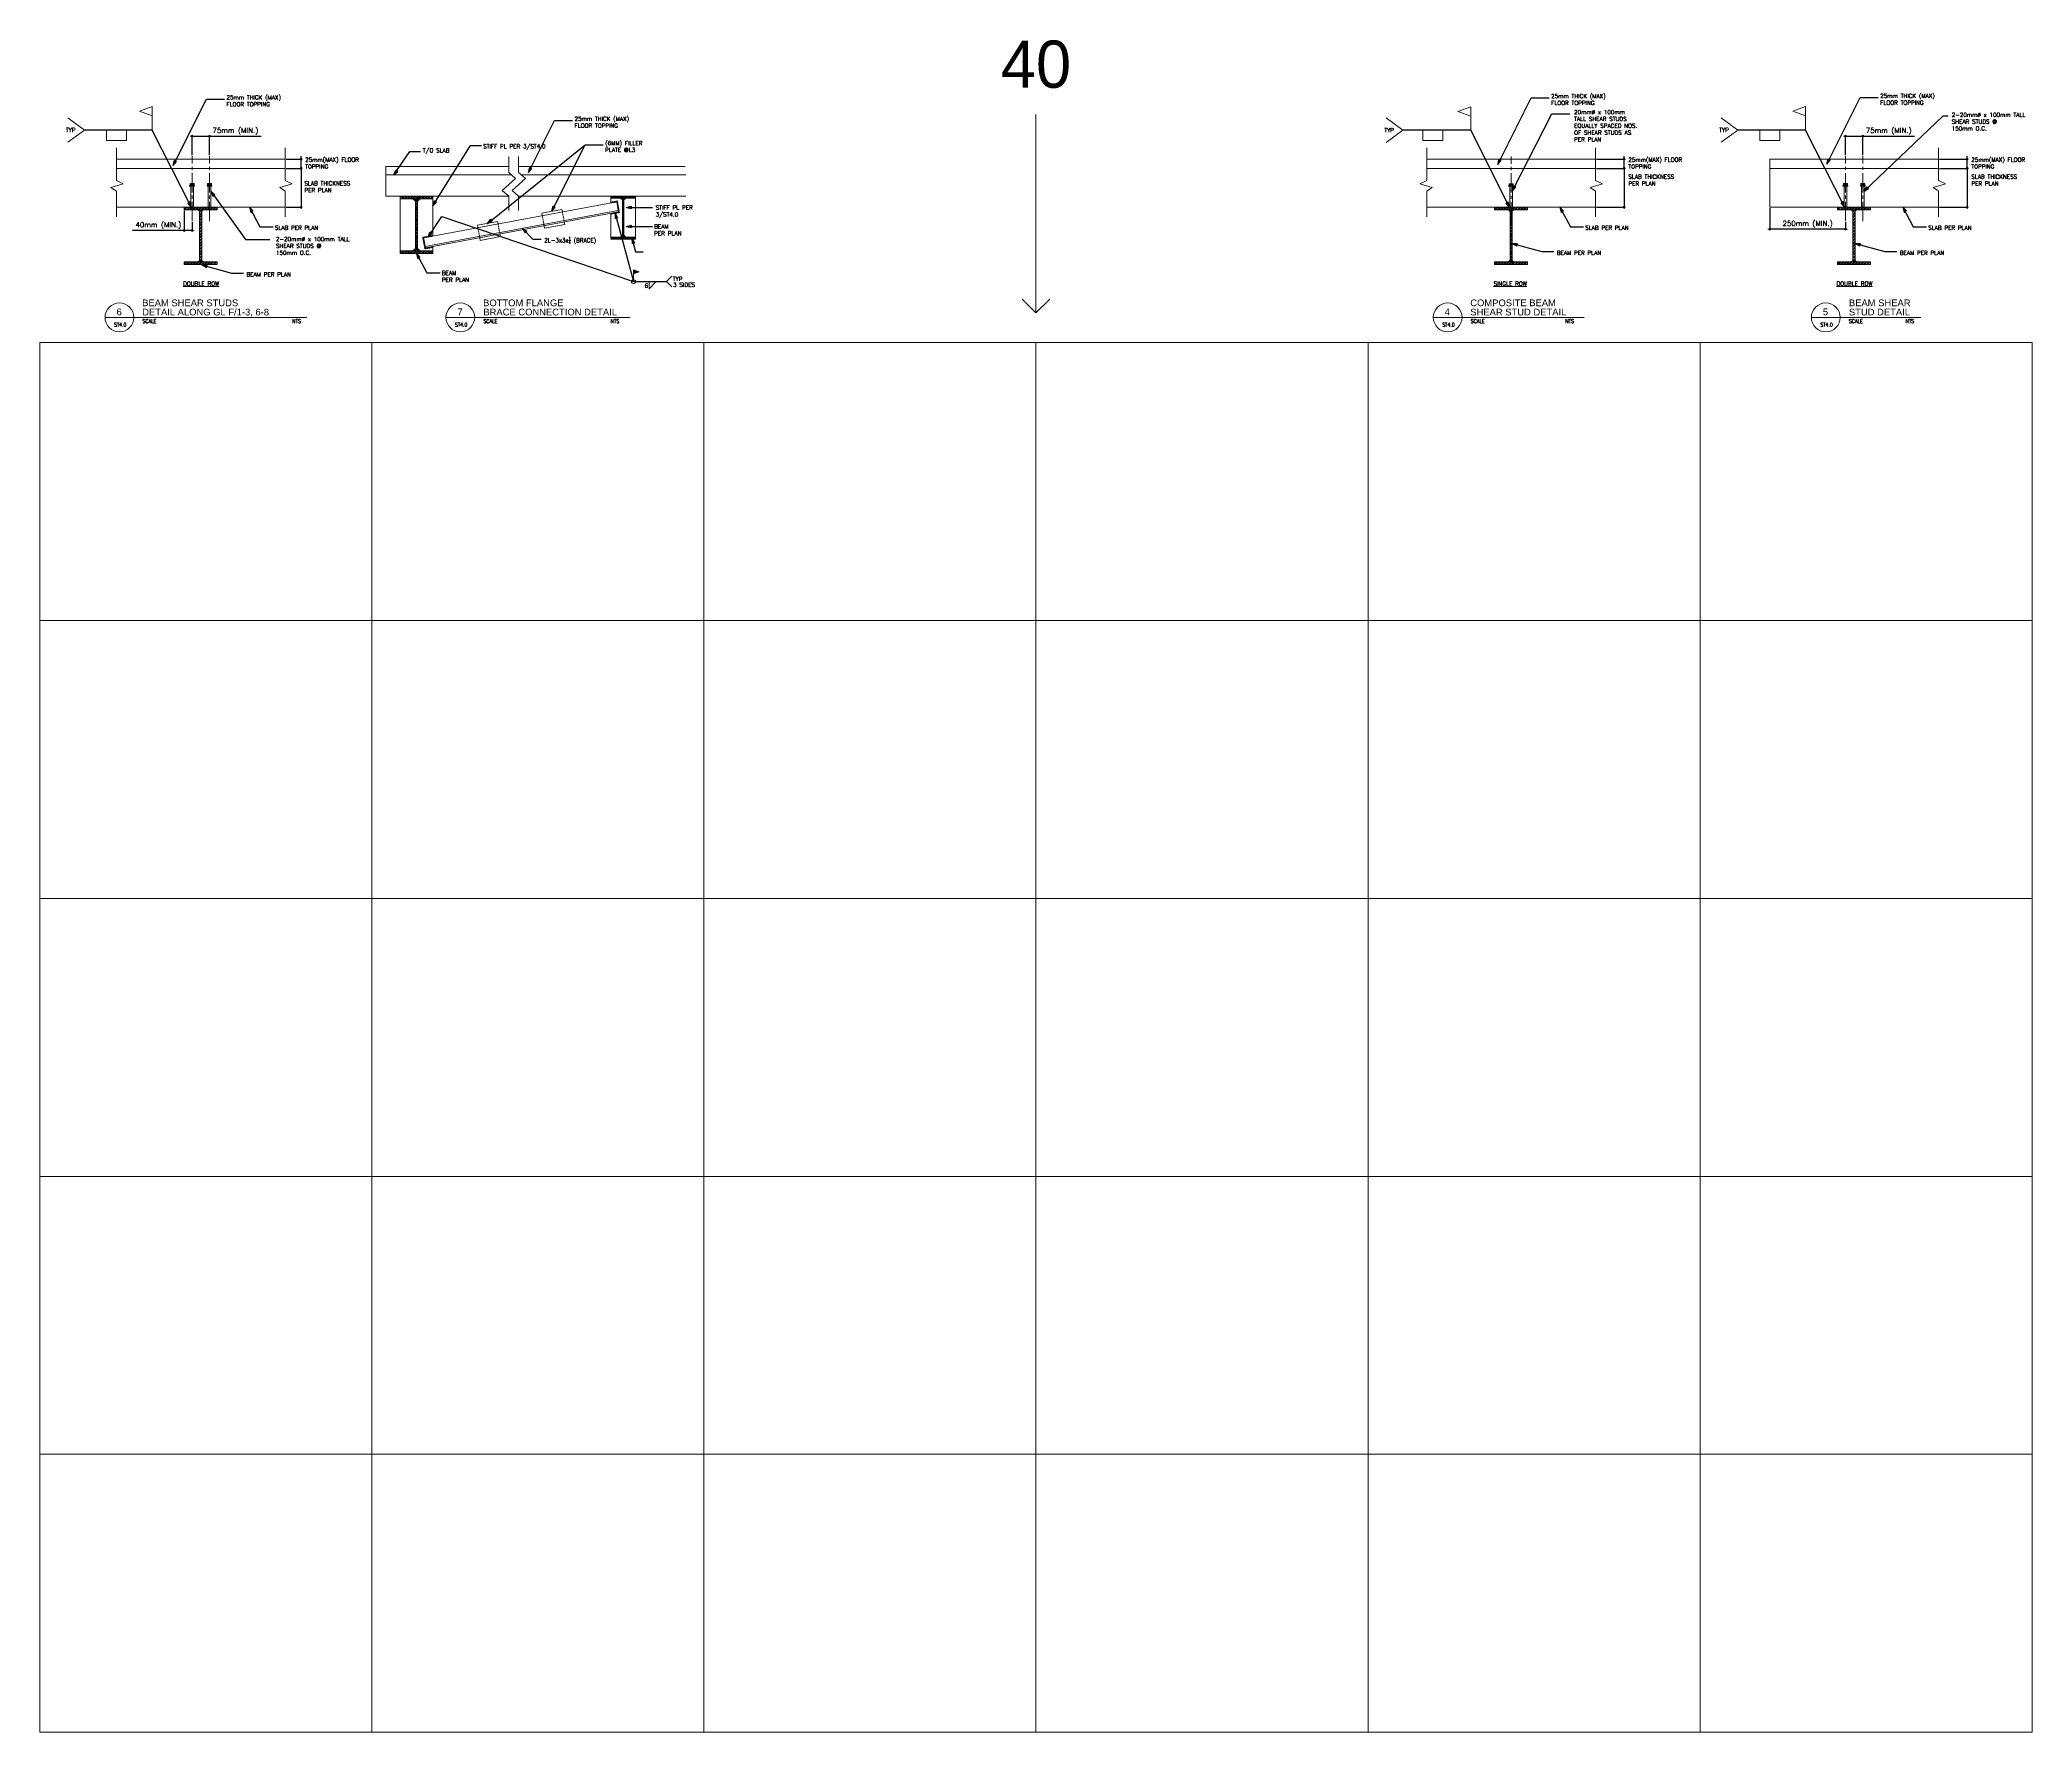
# Model space of a CAD drawing. Header units: millimetres. Extents: x -14320 to 437400, y -59080 to 73710.
# Drawn here: x 136080 to 174960, y 0 to 33030 of the extents above; entities that cross this region are included whole.
import ezdxf
from ezdxf.enums import TextEntityAlignment as Align

# ---------------------------------------------------------------- set-up
doc = ezdxf.new("R2010")
doc.units = ezdxf.units.MM
doc.header["$LTSCALE"] = 10
doc.header["$MEASUREMENT"] = 0
doc.linetypes.add('CENTER2', pattern=[1.125, 0.75, -0.125, 0.125, -0.125])
doc.linetypes.add('DASHED', pattern=[0.75, 0.5, -0.25])
for name, color, linetype, lineweight in [('.1 - NUMBER 8', 8, 'Continuous', 9), ('.2 - RED', 1, 'Continuous', 20), ('HATCH', 8, 'Continuous', 5), ('PLANTERS', 63, 'Continuous', 9), ('S-Anno-Text', 52, 'Continuous', 15), ('S-ANNO-WELD', 1, 'Continuous', 9), ('S-BEAM-IDEN', 2, 'Continuous', 9), ('S-DETL-LN03', 3, 'Continuous', 9), ('S-DETL-LN8', 8, 'Continuous', 9), ('S-DETL-PATT', 9, 'Continuous', 9)]:
    doc.layers.add(name, color=color, linetype=linetype, lineweight=lineweight)
doc.layers.add('S-DETL-GRID', color=62, linetype='Continuous', lineweight=9, plot=False)
doc.styles.add('1', font='simplex.shx', dxfattribs={"width": 0.85, "height": 40})
doc.styles.add('2', font='simplex.shx', dxfattribs={"width": 0.95, "height": 40})
doc.styles.add('80', font='simplex.shx', dxfattribs={"height": 40})
doc.styles.add('ROMANS12', font='ROMANS.shx', dxfattribs={"height": 1.125})
doc.styles.add('ROMANSX', font='ROMANS.shx', dxfattribs={"height": 0.09375})
doc.styles.add('SHEETNAME', font='simplex.shx', dxfattribs={"width": 0.75, "height": 200})
doc.styles.add('TITLE1', font='HELV.shx', dxfattribs={"height": 500})
doc.dimstyles.new('didm40', dxfattribs={"dimtxt": 80, "dimasz": 0.5, "dimexe": 20, "dimexo": 20, "dimgap": 20, "dimtad": 1, "dimdec": 0, "dimrnd": 1, "dimdsep": 46, "dimtxsty": '80', "dimblk1": 'ESCADIM_ARW', "dimblk2": 'ESCADIM_ARW', "dimsah": 1, "dimcen": 50, "dimclrd": 1, "dimclre": 1, "dimclrt": 52, "dimadec": 0, "dimazin": 0, "dimtfac": 1, "dimtdec": 0, "dimtofl": 0, "dimtmove": 0, "dimatfit": 3, "dimldrblk": 'ESCADIM_ARW', "dimfxl": 1, "dimtolj": 1, "dimtzin": 0, "dimarcsym": 0})
doc.dimstyles.new('ESCA_ARW$7', dxfattribs={"dimtxt": 200, "dimasz": 1, "dimexe": 100, "dimexo": 100, "dimgap": 100, "dimtad": 1, "dimdec": 0, "dimrnd": 1, "dimdsep": 46, "dimtxsty": '1', "dimblk1": 'dim_arw', "dimblk2": 'dim_arw', "dimsah": 1, "dimcen": 50, "dimclrd": 1, "dimclre": 256, "dimclrt": 52, "dimadec": 0, "dimazin": 0, "dimtfac": 1, "dimtofl": 0, "dimtmove": 0, "dimatfit": 3, "dimldrblk": 'dim_arw', "dimfxl": 1, "dimtolj": 1, "dimtzin": 0, "dimarcsym": 0})

# ---------------------------------------------------------------- blocks, each defined once
blk = doc.blocks.new('dim_arw')
h = blk.add_hatch(color=256)
h.paths.add_polyline_path([(-126, 29), (0, 0), (-126, -29, -0.115681), (-133, 0, -0.115681)])
h.paths.add_polyline_path([(-249, 58), (-126, 29, 0.115681), (-133, 0, 0.115681), (-126, -29), (-249, -58)])
for p, q in [((0, 0), (-249, 58)), ((-249, 58), (-249, -58)), ((0, 0), (-249, -58))]:
    blk.add_line(p, q)
blk = doc.blocks.new('ESCADIM_ARW')
at = {"color": 9}
blk.add_line((75, 0), (-75, 0), dxfattribs=at)
blk.add_circle((0, 0), 37.5, dxfattribs=at)
blk = doc.blocks.new('*D14')
at = {"layer": 'Defpoints', "color": 0, "transparency": 16777216}
for p in [(171655, 31150), (171317, 30757), (171655, 30757)]:
    blk.add_point(p, dxfattribs=at)
at = {"layer": 'S-BEAM-IDEN', "color": 1, "lineweight": -2, "transparency": 16777216}
for p, q in [((171317, 30777), (171317, 31170)), ((171318, 31150), (171655, 31150)), ((171655, 30777), (171655, 31170)), ((171655, 31150), (172667, 31150))]:
    blk.add_line(p, q, dxfattribs=at)
at = {"layer": 'S-BEAM-IDEN', "color": 1, "lineweight": -2, "transparency": 16777216, "xscale": 0.5, "yscale": 0.5, "zscale": 0.5, "rotation": 180}
blk.add_blockref('ESCADIM_ARW', (171317, 31150), dxfattribs=at)
at = {"layer": 'S-BEAM-IDEN', "color": 1, "lineweight": -2, "transparency": 16777216, "xscale": 0.5, "yscale": 0.5, "zscale": 0.5}
blk.add_blockref('ESCADIM_ARW', (171655, 31150), dxfattribs=at)
at = {"layer": 'S-BEAM-IDEN', "color": 52, "transparency": 16777216, "insert": (172161, 31246), "char_height": 100, "attachment_point": 5, "style": '80'}
blk.add_mtext('\\A1;75mm (MIN.)', dxfattribs=at)
blk = doc.blocks.new('*D15')
at = {"layer": 'Defpoints', "color": 0, "transparency": 16777216}
for p in [(169839, 29767), (169839, 29335), (171317, 29491)]:
    blk.add_point(p, dxfattribs=at)
at = {"layer": 'S-BEAM-IDEN', "color": 1, "lineweight": -2, "transparency": 16777216}
for p, q in [((169839, 29747), (169839, 29315)), ((171317, 29335), (169839, 29335)), ((171317, 29471), (171317, 29315))]:
    blk.add_line(p, q, dxfattribs=at)
at = {"layer": 'S-BEAM-IDEN', "color": 1, "lineweight": -2, "transparency": 16777216, "xscale": 0.5, "yscale": 0.5, "zscale": 0.5, "rotation": 180}
blk.add_blockref('ESCADIM_ARW', (169839, 29335), dxfattribs=at)
at = {"layer": 'S-BEAM-IDEN', "color": 1, "lineweight": -2, "transparency": 16777216, "xscale": 0.5, "yscale": 0.5, "zscale": 0.5}
blk.add_blockref('ESCADIM_ARW', (171317, 29335), dxfattribs=at)
at = {"layer": 'S-BEAM-IDEN', "color": 52, "transparency": 16777216, "insert": (170578, 29431), "char_height": 100, "attachment_point": 5, "style": '80'}
blk.add_mtext('\\A1;250mm (MIN.)', dxfattribs=at)
blk = doc.blocks.new('*D39')
at = {"layer": 'Defpoints', "color": 0, "transparency": 16777216}
for p in [(166440, 30522), (166440, 29767), (166998, 29767)]:
    blk.add_point(p, dxfattribs=at)
at = {"layer": 'S-BEAM-IDEN', "color": 1, "lineweight": -2, "transparency": 16777216}
for p, q in [((166460, 30522), (167018, 30522)), ((166998, 30522), (166998, 29767)), ((166460, 29767), (167018, 29767))]:
    blk.add_line(p, q, dxfattribs=at)
at = {"layer": 'S-BEAM-IDEN', "color": 1, "lineweight": -2, "transparency": 16777216, "xscale": 0.5, "yscale": 0.5, "zscale": 0.5}
for p, rotation in [((166998, 30522), 90), ((166998, 29767), 270)]:
    blk.add_blockref('ESCADIM_ARW', p, dxfattribs=dict(at, rotation=rotation))
at = {"layer": 'S-BEAM-IDEN', "color": 52, "transparency": 16777216, "insert": (166928, 30144), "char_height": 100, "attachment_point": 5, "rotation": 90, "style": '80'}
blk.add_mtext('\\A1;  ', dxfattribs=at)
blk = doc.blocks.new('*D40')
at = {"layer": 'Defpoints', "color": 0, "transparency": 16777216}
for p in [(166440, 30699), (166460, 30522), (166998, 30699)]:
    blk.add_point(p, dxfattribs=at)
at = {"layer": 'S-BEAM-IDEN', "color": 1, "lineweight": -2, "transparency": 16777216}
for p, q in [((166998, 30699), (166998, 30762)), ((166460, 30699), (167018, 30699)), ((166480, 30522), (167018, 30522)), ((166998, 30523), (166998, 30698))]:
    blk.add_line(p, q, dxfattribs=at)
at = {"layer": 'S-BEAM-IDEN', "color": 1, "lineweight": -2, "transparency": 16777216, "xscale": 0.5, "yscale": 0.5, "zscale": 0.5}
for p, rotation in [((166998, 30699), 90), ((166998, 30522), 270)]:
    blk.add_blockref('ESCADIM_ARW', p, dxfattribs=dict(at, rotation=rotation))
blk = doc.blocks.new('*D41')
at = {"layer": 'Defpoints', "color": 0, "transparency": 16777216}
for p in [(173134, 30522), (173134, 29767), (173692, 29767)]:
    blk.add_point(p, dxfattribs=at)
at = {"layer": 'S-BEAM-IDEN', "color": 1, "lineweight": -2, "transparency": 16777216}
for p, q in [((173154, 30522), (173712, 30522)), ((173692, 30522), (173692, 29767)), ((173154, 29767), (173712, 29767))]:
    blk.add_line(p, q, dxfattribs=at)
at = {"layer": 'S-BEAM-IDEN', "color": 1, "lineweight": -2, "transparency": 16777216, "xscale": 0.5, "yscale": 0.5, "zscale": 0.5}
for p, rotation in [((173692, 30522), 90), ((173692, 29767), 270)]:
    blk.add_blockref('ESCADIM_ARW', p, dxfattribs=dict(at, rotation=rotation))
at = {"layer": 'S-BEAM-IDEN', "color": 52, "transparency": 16777216, "insert": (173622, 30144), "char_height": 100, "attachment_point": 5, "rotation": 90, "style": '80'}
blk.add_mtext('\\A1;  ', dxfattribs=at)
blk = doc.blocks.new('*D42')
at = {"layer": 'Defpoints', "color": 0, "transparency": 16777216}
for p in [(173134, 30699), (173154, 30522), (173692, 30699)]:
    blk.add_point(p, dxfattribs=at)
at = {"layer": 'S-BEAM-IDEN', "color": 1, "lineweight": -2, "transparency": 16777216}
for p, q in [((173692, 30699), (173692, 30762)), ((173154, 30699), (173712, 30699)), ((173174, 30522), (173712, 30522)), ((173692, 30523), (173692, 30698))]:
    blk.add_line(p, q, dxfattribs=at)
at = {"layer": 'S-BEAM-IDEN', "color": 1, "lineweight": -2, "transparency": 16777216, "xscale": 0.5, "yscale": 0.5, "zscale": 0.5}
for p, rotation in [((173692, 30699), 90), ((173692, 30522), 270)]:
    blk.add_blockref('ESCADIM_ARW', p, dxfattribs=dict(at, rotation=rotation))
blk = doc.blocks.new('WELD AROUND_DYN')
at = {"layer": 'S-ANNO-WELD'}
blk.add_circle((0, 0), 0.0469, dxfattribs=at)
blk = doc.blocks.new('*U8')
at = {"layer": 'S-ANNO-WELD'}
blk.add_line((0, 0), (0, 0.225), dxfattribs=at)
blk.add_lwpolyline([(0, 0.182), (0, 0.268), (-0.13, 0.225), (0, 0.182)], dxfattribs=at)
blk.add_solid([(0, 0.182), (-0.13, 0.225), (0, 0.268)], dxfattribs=at)
blk = doc.blocks.new('*U11')
at = {"layer": 'S-ANNO-WELD'}
blk.add_lwpolyline([(0, 0), (0, -0.162), (0.162, 0)], dxfattribs=at)
blk = doc.blocks.new('*D56')
at = {"layer": 'Defpoints', "color": 0, "transparency": 16777216}
for p in [(139390, 31150), (139052, 30757), (139390, 30757)]:
    blk.add_point(p, dxfattribs=at)
at = {"layer": 'S-BEAM-IDEN', "color": 1, "lineweight": -2, "transparency": 16777216}
for p, q in [((139052, 30777), (139052, 31170)), ((139053, 31150), (139390, 31150)), ((139390, 30777), (139390, 31170)), ((139390, 31150), (140402, 31150))]:
    blk.add_line(p, q, dxfattribs=at)
at = {"layer": 'S-BEAM-IDEN', "color": 1, "lineweight": -2, "transparency": 16777216, "xscale": 0.5, "yscale": 0.5, "zscale": 0.5, "rotation": 180}
blk.add_blockref('ESCADIM_ARW', (139052, 31150), dxfattribs=at)
at = {"layer": 'S-BEAM-IDEN', "color": 1, "lineweight": -2, "transparency": 16777216, "xscale": 0.5, "yscale": 0.5, "zscale": 0.5}
blk.add_blockref('ESCADIM_ARW', (139390, 31150), dxfattribs=at)
at = {"layer": 'S-BEAM-IDEN', "color": 52, "transparency": 16777216, "insert": (139896, 31246), "char_height": 100, "attachment_point": 5, "style": '80'}
blk.add_mtext('\\A1;75mm (MIN.)', dxfattribs=at)
blk = doc.blocks.new('*D57')
at = {"layer": 'Defpoints', "color": 0, "transparency": 16777216}
for p in [(138899, 29715), (138899, 29309), (139052, 29491)]:
    blk.add_point(p, dxfattribs=at)
at = {"layer": 'S-BEAM-IDEN', "color": 1, "lineweight": -2, "transparency": 16777216}
for p, q in [((138899, 29695), (138899, 29289)), ((138899, 29309), (137887, 29309)), ((139052, 29309), (138899, 29309)), ((139052, 29471), (139052, 29289))]:
    blk.add_line(p, q, dxfattribs=at)
at = {"layer": 'S-BEAM-IDEN', "color": 1, "lineweight": -2, "transparency": 16777216, "xscale": 0.5, "yscale": 0.5, "zscale": 0.5, "rotation": 180}
blk.add_blockref('ESCADIM_ARW', (138899, 29309), dxfattribs=at)
at = {"layer": 'S-BEAM-IDEN', "color": 1, "lineweight": -2, "transparency": 16777216, "xscale": 0.5, "yscale": 0.5, "zscale": 0.5}
blk.add_blockref('ESCADIM_ARW', (139052, 29309), dxfattribs=at)
at = {"layer": 'S-BEAM-IDEN', "color": 52, "transparency": 16777216, "insert": (138393, 29405), "char_height": 100, "attachment_point": 5, "style": '80'}
blk.add_mtext('\\A1;40mm (MIN.)', dxfattribs=at)
blk = doc.blocks.new('*D58')
at = {"layer": 'Defpoints', "color": 0, "transparency": 16777216}
for p in [(140869, 30522), (140869, 29767), (141177, 29767)]:
    blk.add_point(p, dxfattribs=at)
at = {"layer": 'S-BEAM-IDEN', "color": 1, "lineweight": -2, "transparency": 16777216}
for p, q in [((140889, 30522), (141197, 30522)), ((141177, 30522), (141177, 29767)), ((140889, 29767), (141197, 29767))]:
    blk.add_line(p, q, dxfattribs=at)
at = {"layer": 'S-BEAM-IDEN', "color": 1, "lineweight": -2, "transparency": 16777216, "xscale": 0.5, "yscale": 0.5, "zscale": 0.5}
for p, rotation in [((141177, 30522), 90), ((141177, 29767), 270)]:
    blk.add_blockref('ESCADIM_ARW', p, dxfattribs=dict(at, rotation=rotation))
at = {"layer": 'S-BEAM-IDEN', "color": 52, "transparency": 16777216, "insert": (141107, 30144), "char_height": 100, "attachment_point": 5, "rotation": 90, "style": '80'}
blk.add_mtext('\\A1;  ', dxfattribs=at)
blk = doc.blocks.new('*D55')
at = {"layer": 'Defpoints', "color": 0, "transparency": 16777216}
for p in [(140869, 30699), (140889, 30522), (141177, 30699)]:
    blk.add_point(p, dxfattribs=at)
at = {"layer": 'S-BEAM-IDEN', "color": 1, "lineweight": -2, "transparency": 16777216}
for p, q in [((141177, 30699), (141177, 30762)), ((140889, 30699), (141197, 30699)), ((140909, 30522), (141197, 30522)), ((141177, 30523), (141177, 30698))]:
    blk.add_line(p, q, dxfattribs=at)
at = {"layer": 'S-BEAM-IDEN', "color": 1, "lineweight": -2, "transparency": 16777216, "xscale": 0.5, "yscale": 0.5, "zscale": 0.5}
for p, rotation in [((141177, 30699), 90), ((141177, 30522), 270)]:
    blk.add_blockref('ESCADIM_ARW', p, dxfattribs=dict(at, rotation=rotation))

msp = doc.modelspace()

# ---------------------------------------------------------------- hatches: boundary and pattern name
at = {"layer": 'HATCH'}
h = msp.add_hatch(dxfattribs=at)
h.set_pattern_fill('ANSI37', color=256, scale=50, angle=15, style=0)
h.set_pattern_definition([(60, (-29170.9, 12306.3357), (-5.41265877, 3.125), []), (150, (-29170.9, 12306.3357), (-3.125, -5.41265877), [])])
h.paths.add_polyline_path([(147392, 29659.5), (147349.8, 29885.6), (147223.5, 29862), (147223.5, 29846.8), (147337.8, 29868.1), (147374.5, 29671.5), (147223.5, 29643.3), (147223.5, 29628.1)])
h.paths.add_polyline_path([(143593, 28950.5), (143750.1, 28979.8), (143750.1, 28995.1), (143605, 28968), (143568.3, 29164.6), (143750.1, 29198.6), (143750.1, 29213.8), (143550.8, 29176.6)])
at = {"layer": 'S-DETL-PATT'}
h = msp.add_hatch(dxfattribs=at)
h.set_pattern_fill('ANSI32', color=256, scale=106.666667, style=0)
h.set_pattern_definition([(45, (135355.532, 27643.457), (-28.28427, 28.28427), []), (45, (135374.39, 27643.457), (-28.28427, 28.28427), [])])
edge = h.paths.add_edge_path()
edge.add_line((143750.1, 28909.5), (143500.2, 28909.5))
edge.add_arc((143500.2, 28959.5), 50, 180, 270.00072, ccw=False)
edge.add_line((143450.2, 28959.5), (143450.2, 29419.5))
edge.add_line((143450.2, 29419.5), (143450.1, 29879.5))
edge.add_arc((143500.1, 29879.5), 50, 90.00013, 180.00084, ccw=False)
edge.add_line((143500.1, 29929.5), (143750.1, 29929.5))
edge.add_line((143750.1, 29929.5), (143750.1, 29979.5))
edge.add_line((143750.1, 29979.5), (143110.1, 29979.5))
edge.add_line((143110.1, 29979.5), (143110.1, 29929.5))
edge.add_line((143110.1, 29929.5), (143360.1, 29929.5))
edge.add_arc((143360.1, 29879.5), 50, 0.00084, 90.00072, ccw=False)
edge.add_line((143410.1, 29879.5), (143410.2, 29419.5))
edge.add_line((143410.2, 29419.5), (143410.2, 28959.5))
edge.add_arc((143360.2, 28959.5), 50, -89.99987, 0, ccw=False)
edge.add_line((143360.2, 28909.5), (143110.1, 28909.5))
edge.add_line((143110.1, 28909.5), (143110.1, 28859.5))
edge.add_line((143110.1, 28859.5), (143750.1, 28859.5))
edge.add_line((143750.1, 28859.5), (143750.1, 28909.5))
h = msp.add_hatch(dxfattribs=at)
h.set_pattern_fill('ANSI32', color=256, scale=80, style=0)
h.set_pattern_definition([(45, (141407.542, 28227.477), (-21.2132, 21.2132), []), (45, (141421.684, 28227.477), (-21.2132, 21.2132), [])])
edge = h.paths.add_edge_path()
edge.add_line((147703.5, 29177), (147516, 29177))
edge.add_arc((147516, 29214.5), 37.5, 180, 270.00072, ccw=False)
edge.add_line((147478.5, 29214.5), (147478.5, 29559.5))
edge.add_line((147478.5, 29559.5), (147478.5, 29904.5))
edge.add_arc((147516, 29904.5), 37.5, 90.00013, 180.00084, ccw=False)
edge.add_line((147516, 29942), (147703.5, 29942))
edge.add_line((147703.5, 29942), (147703.5, 29979.5))
edge.add_line((147703.5, 29979.5), (147223.5, 29979.5))
edge.add_line((147223.5, 29979.5), (147223.5, 29942))
edge.add_line((147223.5, 29942), (147411, 29942))
edge.add_arc((147411, 29904.5), 37.5, 0.00084, 90.00072, ccw=False)
edge.add_line((147448.5, 29904.5), (147448.5, 29559.5))
edge.add_line((147448.5, 29559.5), (147448.5, 29214.5))
edge.add_arc((147411, 29214.5), 37.5, -89.99987, 0, ccw=False)
edge.add_line((147411, 29177), (147223.5, 29177))
edge.add_line((147223.5, 29177), (147223.5, 29139.5))
edge.add_line((147223.5, 29139.5), (147703.5, 29139.5))
edge.add_line((147703.5, 29139.5), (147703.5, 29177))

# ---------------------------------------------------------------- linework, layer by layer
at = {"layer": '.1 - NUMBER 8', "linetype": 'CENTER2', "ltscale": 50}
for p, q in [((139052.1, 29490.7), (139052.1, 30757.2)), ((139390.2, 29490.7), (139390.2, 30757.2)), ((164791, 29488), (164791, 30754.5)), ((171317.1, 29490.7), (171317.1, 30757.2)), ((171655.2, 29490.7), (171655.2, 30757.2))]:
    msp.add_line(p, q, dxfattribs=at)
at = {"layer": '.2 - RED'}
for points in [[(147223.5, 29643.3), (147223.5, 29177), (147411, 29177), (147448.5, 29214.5), (147448.5, 29905.4), (147410.9, 29942), (147223.5, 29942), (147223.5, 29846.8)], [(143750.1, 28995.1), (143750.1, 28909.5), (143500.1, 28909.5), (143450.1, 28959.5), (143450.2, 29880.7), (143500.3, 29929.5), (143750.1, 29929.5), (143750.1, 29198.6)]]:
    msp.add_lwpolyline(points, dxfattribs=at)
for points in [[(147478.5, 29905.4), (147516.1, 29942), (147703.5, 29942), (147703.5, 29177), (147516, 29177), (147478.5, 29214.5)], [(143410.1, 29880.7), (143360, 29929.5), (143110.1, 29929.5), (143110.1, 28909.5), (143360.2, 28909.5), (143410.2, 28959.5)]]:
    msp.add_lwpolyline(points, close=True, dxfattribs=at)
at = {"layer": 'PLANTERS', "color": 2, "ltscale": 800}
for p, q in [((136951.2, 31270.1), (136624.2, 31509.6)), ((138274.2, 31726.6), (138022.7, 31636.6)), ((138274.2, 31546.6), (138022.7, 31636.6)), ((138274.2, 31270.1), (138274.2, 31726.6)), ((162680, 31266), (162353, 31505.5)), ((164003, 31722), (163751.5, 31632)), ((164003, 31542), (163751.5, 31632)), ((164003, 31265.5), (164003, 31722)), ((169216.2, 31270.1), (168889.2, 31509.6)), ((170539.2, 31726.6), (170287.7, 31636.6)), ((170539.2, 31546.6), (170287.7, 31636.6)), ((170539.2, 31270.1), (170539.2, 31726.6)), ((136951.2, 31270.1), (136624.2, 31030.6)), ((137378.2, 31270.1), (137378.2, 31068.1)), ((137768.2, 31068.1), (137768.2, 31270.1)), ((162680, 31266), (162353, 31026.5)), ((163071.5, 31266), (163071.5, 31064)), ((163461.5, 31064), (163461.5, 31266)), ((169216.2, 31270.1), (168889.2, 31030.6)), ((169643.2, 31270.1), (169643.2, 31068.1)), ((170033.2, 31068.1), (170033.2, 31270.1)), ((137378.2, 31068.1), (137768.2, 31068.1)), ((137573.7, 30922.5), (137573.7, 30287.5)), ((140868.7, 30922.5), (140868.7, 30287.5)), ((145231.5, 30754.5), (145231.5, 30441)), ((145423, 30754.5), (145423, 30441)), ((163071.5, 31064), (163461.5, 31064)), ((163145.5, 30922.5), (163145.5, 30287.5)), ((166440.5, 30922.5), (166440.5, 30287.5)), ((169643.2, 31068.1), (170033.2, 31068.1)), ((173133.7, 30922.5), (173133.7, 30287.5)), ((140868.7, 30698.6), (137573.7, 30698.6)), ((140868.7, 30522), (137573.7, 30522)), ((145231.5, 30558.1), (142833.5, 30558.1)), ((142833.5, 29979.5), (142833.5, 30392.5)), ((142833.5, 30392.5), (145285.5, 30392.5)), ((145231.5, 30441), (145364, 30322)), ((148672.5, 30558.1), (145423, 30558.1)), ((145423, 30441), (145555.5, 30322)), ((145477, 30392.5), (148686.5, 30392.5)), ((166440.5, 30698.6), (163145.5, 30698.6)), ((166440.5, 30522), (163145.5, 30522)), ((173133.7, 30698.6), (169838.7, 30698.6)), ((173133.7, 30522), (169838.7, 30522)), ((169838.7, 29766.5), (169838.7, 30522)), ((137708.7, 30217), (137467.7, 30146.5)), ((137467.7, 30146.5), (137573.7, 30076)), ((137573.7, 30287.5), (137708.7, 30217)), ((137573.7, 30076), (137573.7, 29576)), ((139099.6, 30184.7), (139003.6, 30184.7)), ((139003.6, 30174.7), (139003.6, 30184.7)), ((139099.6, 30174.7), (139003.6, 30174.7)), ((139012.1, 30174.7), (139012.1, 30224.7)), ((139092.1, 30224.7), (139012.1, 30224.7)), ((139027.1, 29769.2), (139027.1, 30174.7)), ((139033.1, 30174.7), (139033.1, 30224.7)), ((139071.1, 30174.7), (139071.1, 30224.7)), ((139077.1, 29769.2), (139077.1, 30174.7)), ((139092.1, 30174.7), (139092.1, 30224.7)), ((139099.6, 30174.7), (139099.6, 30184.7)), ((139342.7, 30184.7), (139438.7, 30184.7)), ((139342.7, 30174.7), (139342.7, 30184.7)), ((139342.7, 30174.7), (139438.7, 30174.7)), ((139350.2, 30174.7), (139350.2, 30224.7)), ((139350.2, 30224.7), (139430.2, 30224.7)), ((139365.2, 29769.2), (139365.2, 30174.7)), ((139371.2, 30174.7), (139371.2, 30224.7)), ((139409.2, 30174.7), (139409.2, 30224.7)), ((139415.2, 29769.2), (139415.2, 30174.7)), ((139430.2, 30174.7), (139430.2, 30224.7)), ((139438.7, 30174.7), (139438.7, 30184.7)), ((141003.7, 30217), (140762.7, 30146.5)), ((140762.7, 30146.5), (140868.7, 30076)), ((140868.7, 30287.5), (141003.7, 30217)), ((140868.7, 30076), (140868.7, 29576)), ((142833.5, 29979.5), (145231.5, 29979.5)), ((145364, 30322), (145103, 30090)), ((145103, 30090), (145231.5, 29979.5)), ((145231.5, 29979.5), (145231.5, 29701.5)), ((145555.5, 30322), (145294.5, 30090)), ((145294.5, 30090), (145423, 29979.5)), ((145423, 29979.5), (148686.5, 29979.5)), ((145423, 29979.5), (145423, 29701.5)), ((163145.5, 30287.5), (163010.5, 30217)), ((163010.5, 30217), (163251.5, 30146.5)), ((163251.5, 30146.5), (163145.5, 30076)), ((163145.5, 30076), (163145.5, 29576)), ((164838.5, 30182), (164742.5, 30182)), ((164742.5, 30172), (164742.5, 30182)), ((164838.5, 30172), (164742.5, 30172)), ((164751, 30172), (164751, 30222)), ((164831, 30222), (164751, 30222)), ((164766, 29766.5), (164766, 30172)), ((164772, 30172), (164772, 30222)), ((164810, 30172), (164810, 30222)), ((164816, 29766.5), (164816, 30172)), ((164831, 30172), (164831, 30222)), ((164838.5, 30172), (164838.5, 30182)), ((166575.5, 30217), (166334.5, 30146.5)), ((166334.5, 30146.5), (166440.5, 30076)), ((166440.5, 30287.5), (166575.5, 30217)), ((166440.5, 30076), (166440.5, 29576)), ((171364.6, 30184.7), (171268.6, 30184.7)), ((171268.6, 30174.7), (171268.6, 30184.7)), ((171364.6, 30174.7), (171268.6, 30174.7)), ((171277.1, 30174.7), (171277.1, 30224.7)), ((171357.1, 30224.7), (171277.1, 30224.7)), ((171292.1, 29769.2), (171292.1, 30174.7)), ((171298.1, 30174.7), (171298.1, 30224.7)), ((171336.1, 30174.7), (171336.1, 30224.7)), ((171342.1, 29769.2), (171342.1, 30174.7)), ((171357.1, 30174.7), (171357.1, 30224.7)), ((171364.6, 30174.7), (171364.6, 30184.7)), ((171607.7, 30184.7), (171703.7, 30184.7)), ((171607.7, 30174.7), (171607.7, 30184.7)), ((171607.7, 30174.7), (171703.7, 30174.7)), ((171615.2, 30174.7), (171615.2, 30224.7)), ((171615.2, 30224.7), (171695.2, 30224.7)), ((171630.2, 29769.2), (171630.2, 30174.7)), ((171636.2, 30174.7), (171636.2, 30224.7)), ((171674.2, 30174.7), (171674.2, 30224.7)), ((171680.2, 29769.2), (171680.2, 30174.7)), ((171695.2, 30174.7), (171695.2, 30224.7)), ((171703.7, 30174.7), (171703.7, 30184.7)), ((173268.7, 30217), (173027.7, 30146.5)), ((173027.7, 30146.5), (173133.7, 30076)), ((173133.7, 30287.5), (173268.7, 30217)), ((173133.7, 30076), (173133.7, 29576)), ((140868.7, 29766.5), (137573.7, 29766.5)), ((143568.3, 29164.6), (147337.8, 29868.1)), ((143599.5, 28997.5), (147369, 29701)), ((143605, 28968), (147374.5, 29671.5)), ((147374.5, 29671.5), (147337.8, 29868.1)), ((166440.5, 29766.5), (163145.5, 29766.5)), ((173133.7, 29766.5), (169838.7, 29766.5)), ((143605, 28968), (143568.3, 29164.6))]:
    msp.add_line(p, q, dxfattribs=at)
at = {"layer": 'S-Anno-Text', "color": 1}
for p, q in [((137351.6, 27612.8), (141288.4, 27612.8)), ((144005.3, 27612.8), (147594.7, 27612.8)), ((163272.6, 27612.8), (166217.1, 27612.8)), ((170651.1, 27612.8), (172788.9, 27612.8))]:
    msp.add_line(p, q, dxfattribs=at)
for centre in [(137632.9, 27612.8), (144286.6, 27612.8), (163553.9, 27612.8), (170932.3, 27612.8)]:
    msp.add_circle(centre, 281.2, dxfattribs=at)
at = {"layer": 'S-ANNO-WELD'}
msp.add_lwpolyline([(148414.4, 28414.6), (148310.6, 28310.8), (148414.4, 28207)], dxfattribs=at)
at = {"layer": 'S-BEAM-IDEN'}
for p, q in [((142833.5, 30392.5), (142833.5, 30558.1)), ((169838.7, 30522), (169838.7, 30698.6))]:
    msp.add_line(p, q, dxfattribs=at)
for points in [[(145884.7, 29596.9), (145875.5, 29646.1), (146268.7, 29719.5), (146277.9, 29670.3)], [(144628.2, 29362.4), (144619, 29411.6), (145012.2, 29485), (145021.4, 29435.8)], [(145058.1, 29239.2), (145067.3, 29190.1), (144674.1, 29116.7), (144664.9, 29165.8)], [(146314.6, 29473.7), (146323.8, 29424.6), (145930.6, 29351.2), (145921.4, 29400.3)]]:
    msp.add_lwpolyline(points, dxfattribs=at)
at = {"layer": 'S-DETL-GRID'}
for p, q in [((142560, 27120), (142560, 0)), ((149040, 27120), (149040, 0)), ((155520, 27120), (155520, 0)), ((162000, 27120), (162000, 0)), ((168480, 27120), (168480, 0)), ((174960, 21696), (136080, 21696)), ((174960, 16272), (136080, 16272)), ((174960, 10848), (136080, 10848)), ((174960, 5424), (136080, 5424))]:
    msp.add_line(p, q, dxfattribs=at)
for points in [[(155520, 31574.4), (155520, 27702.3), (155253.2, 27969)], [(155520, 31574.4), (155520, 27702.3), (155786.8, 27969)]]:
    msp.add_lwpolyline(points, dxfattribs=at)
at = {"layer": 'S-DETL-GRID', "color": 252}
msp.add_lwpolyline([(136080, 27120), (174960, 27120), (174960, 0), (136080, 0)], close=True, dxfattribs=at)
at = {"layer": 'S-DETL-LN03'}
for p, q in [((139538.8, 29765), (138898.8, 29765)), ((138898.8, 29765), (138898.8, 29715)), ((138898.8, 29715), (139148.8, 29715)), ((139198.8, 29665), (139198.8, 29205)), ((139238.8, 29205), (139238.8, 29665)), ((139288.8, 29715), (139538.8, 29715)), ((139538.8, 29715), (139538.8, 29765)), ((165110.6, 29765), (164470.6, 29765)), ((164470.6, 29765), (164470.6, 29715)), ((164470.6, 29715), (164720.6, 29715)), ((164770.6, 29665), (164770.6, 29205)), ((164810.6, 29205), (164810.6, 29665)), ((164860.6, 29715), (165110.6, 29715)), ((165110.6, 29715), (165110.6, 29765)), ((171803.8, 29765), (171163.8, 29765)), ((171163.8, 29765), (171163.8, 29715)), ((171163.8, 29715), (171413.8, 29715)), ((171463.8, 29665), (171463.8, 29205)), ((171503.8, 29205), (171503.8, 29665)), ((171553.8, 29715), (171803.8, 29715)), ((171803.8, 29715), (171803.8, 29765)), ((139198.8, 29205), (139198.8, 28745)), ((139238.8, 28745), (139238.8, 29205)), ((164770.6, 29205), (164770.6, 28745)), ((164810.6, 28745), (164810.6, 29205)), ((171463.8, 29205), (171463.8, 28745)), ((171503.8, 28745), (171503.8, 29205)), ((139148.8, 28695), (138898.8, 28695)), ((138898.8, 28695), (138898.8, 28645)), ((138898.8, 28645), (139538.8, 28645)), ((139538.8, 28695), (139288.8, 28695)), ((139538.8, 28645), (139538.8, 28695)), ((164720.6, 28695), (164470.6, 28695)), ((164470.6, 28695), (164470.6, 28645)), ((164470.6, 28645), (165110.6, 28645)), ((165110.6, 28695), (164860.6, 28695)), ((165110.6, 28645), (165110.6, 28695)), ((171413.8, 28695), (171163.8, 28695)), ((171163.8, 28695), (171163.8, 28645)), ((171163.8, 28645), (171803.8, 28645)), ((171803.8, 28695), (171553.8, 28695)), ((171803.8, 28645), (171803.8, 28695))]:
    msp.add_line(p, q, dxfattribs=at)
for points in [[(143750.1, 28909.5), (143500.2, 28909.5, -0.4142172), (143450.2, 28959.5), (143450.2, 29419.5), (143450.1, 29879.5, -0.4142172), (143500.1, 29929.5), (143750.1, 29929.5), (143750.1, 29979.5), (143110.1, 29979.5), (143110.1, 29929.5), (143360.1, 29929.5, -0.4142129), (143410.1, 29879.5), (143410.2, 29419.5), (143410.2, 28959.5, -0.4142129), (143360.2, 28909.5), (143110.1, 28909.5), (143110.1, 28859.5), (143750.1, 28859.5)], [(147703.5, 29177), (147516, 29177, -0.4142172), (147478.5, 29214.5), (147478.5, 29559.5), (147478.5, 29904.5, -0.4142172), (147516, 29942), (147703.5, 29942), (147703.5, 29979.5), (147223.5, 29979.5), (147223.5, 29942), (147411, 29942, -0.4142129), (147448.5, 29904.5), (147448.5, 29559.5), (147448.5, 29214.5, -0.4142129), (147411, 29177), (147223.5, 29177), (147223.5, 29139.5), (147703.5, 29139.5)]]:
    msp.add_lwpolyline(points, format="xyb", close=True, dxfattribs=at)
for centre, start, end in [((139148.8, 29665), 0.00084, 90.00072), ((139288.8, 29665), 90.00013, 180.00084), ((164720.6, 29665), 0.00084, 90.00072), ((164860.6, 29665), 90.00013, 180.00084), ((171413.8, 29665), 0.00084, 90.00072), ((171553.8, 29665), 90.00013, 180.00084), ((139148.8, 28745), 270.00013, 0), ((139288.8, 28745), 180, 270.00072), ((164720.6, 28745), 270.00013, 0), ((164860.6, 28745), 180, 270.00072), ((171413.8, 28745), 270.00013, 0), ((171553.8, 28745), 180, 270.00072)]:
    msp.add_arc(centre, 50, start, end, dxfattribs=at)
at = {"layer": 'S-DETL-LN8', "linetype": 'DASHED', "ltscale": 5}
for points in [[(145921.4, 29400.3), (145884.7, 29596.9)], [(146277.9, 29670.3), (146314.6, 29473.7)], [(144664.9, 29165.8), (144628.2, 29362.4)], [(145021.4, 29435.8), (145058.1, 29239.2)]]:
    msp.add_lwpolyline(points, dxfattribs=at)
at = {"layer": 'S-DETL-PATT'}
for p, q in [((138898.8, 29724.9), (138939, 29765)), ((138898.8, 29762.6), (138901.3, 29765)), ((138907.8, 29715), (138957.8, 29765)), ((138945.5, 29715), (138995.5, 29765)), ((138964.4, 29715), (139014.4, 29765)), ((139002.1, 29715), (139052.1, 29765)), ((139021, 29715), (139071, 29765)), ((139058.7, 29715), (139108.7, 29765)), ((139077.5, 29715), (139127.5, 29765)), ((139115.2, 29715), (139165.2, 29765)), ((139134.1, 29715), (139184.1, 29765)), ((139168, 29711.2), (139221.8, 29765)), ((139179.9, 29704.2), (139240.7, 29765)), ((139195.7, 29682.4), (139278.4, 29765)), ((139198.8, 29666.6), (139297.2, 29765)), ((139198.8, 29628.9), (139239, 29669.1)), ((139198.8, 29610.1), (139238.8, 29650.1)), ((139198.8, 29572.3), (139238.8, 29612.3)), ((139198.8, 29553.5), (139238.8, 29593.5)), ((139198.8, 29515.8), (139238.8, 29555.8)), ((139284.8, 29714.9), (139335, 29765)), ((139303.8, 29715), (139353.8, 29765)), ((139341.5, 29715), (139391.5, 29765)), ((139360.4, 29715), (139410.4, 29765)), ((139398.1, 29715), (139448.1, 29765)), ((139416.9, 29715), (139466.9, 29765)), ((139454.7, 29715), (139504.7, 29765)), ((139473.5, 29715), (139523.5, 29765)), ((139511.2, 29715), (139538.8, 29742.6)), ((139530.1, 29715), (139538.8, 29723.8)), ((164470.6, 29724.9), (164510.8, 29765)), ((164470.6, 29762.6), (164473.1, 29765)), ((164479.6, 29715), (164529.6, 29765)), ((164517.3, 29715), (164567.3, 29765)), ((164536.2, 29715), (164586.2, 29765)), ((164573.9, 29715), (164623.9, 29765)), ((164592.8, 29715), (164642.8, 29765)), ((164630.5, 29715), (164680.5, 29765)), ((164649.3, 29715), (164699.3, 29765)), ((164687.1, 29715), (164737.1, 29765)), ((164705.9, 29715), (164755.9, 29765)), ((164739.8, 29711.2), (164793.6, 29765)), ((164751.7, 29704.2), (164812.5, 29765)), ((164767.5, 29682.4), (164850.2, 29765)), ((164770.6, 29666.6), (164869, 29765)), ((164770.6, 29628.9), (164810.8, 29669.1)), ((164770.6, 29610.1), (164810.6, 29650.1)), ((164770.6, 29572.3), (164810.6, 29612.3)), ((164770.6, 29553.5), (164810.6, 29593.5)), ((164770.6, 29515.8), (164810.6, 29555.8)), ((164856.6, 29714.9), (164906.8, 29765)), ((164875.6, 29715), (164925.6, 29765)), ((164913.3, 29715), (164963.3, 29765)), ((164932.2, 29715), (164982.2, 29765)), ((164969.9, 29715), (165019.9, 29765)), ((164988.8, 29715), (165038.8, 29765)), ((165026.5, 29715), (165076.5, 29765)), ((165045.3, 29715), (165095.3, 29765)), ((165083, 29715), (165110.6, 29742.6)), ((165101.9, 29715), (165110.6, 29723.8)), ((171163.8, 29724.9), (171204, 29765)), ((171163.8, 29762.6), (171166.3, 29765)), ((171172.8, 29715), (171222.8, 29765)), ((171210.5, 29715), (171260.5, 29765)), ((171229.4, 29715), (171279.4, 29765)), ((171267.1, 29715), (171317.1, 29765)), ((171286, 29715), (171336, 29765)), ((171323.7, 29715), (171373.7, 29765)), ((171342.5, 29715), (171392.5, 29765)), ((171380.2, 29715), (171430.2, 29765)), ((171399.1, 29715), (171449.1, 29765)), ((171433, 29711.2), (171486.8, 29765)), ((171444.9, 29704.2), (171505.7, 29765)), ((171460.7, 29682.4), (171543.4, 29765)), ((171463.8, 29666.6), (171562.2, 29765)), ((171463.8, 29628.9), (171504, 29669.1)), ((171463.8, 29610.1), (171503.8, 29650.1)), ((171463.8, 29572.3), (171503.8, 29612.3)), ((171463.8, 29553.5), (171503.8, 29593.5)), ((171463.8, 29515.8), (171503.8, 29555.8)), ((171549.8, 29714.9), (171600, 29765)), ((171568.8, 29715), (171618.8, 29765)), ((171606.5, 29715), (171656.5, 29765)), ((171625.4, 29715), (171675.4, 29765)), ((171663.1, 29715), (171713.1, 29765)), ((171681.9, 29715), (171731.9, 29765)), ((171719.7, 29715), (171769.7, 29765)), ((171738.5, 29715), (171788.5, 29765)), ((171776.2, 29715), (171803.8, 29742.6)), ((171795.1, 29715), (171803.8, 29723.8)), ((139198.8, 29496.9), (139238.8, 29536.9)), ((139198.8, 29459.2), (139238.8, 29499.2)), ((139198.8, 29440.4), (139238.8, 29480.3)), ((139198.8, 29402.6), (139238.8, 29442.6)), ((139198.8, 29383.8), (139238.8, 29423.8)), ((139198.8, 29346.1), (139238.8, 29386.1)), ((139198.8, 29327.2), (139238.8, 29367.2)), ((139198.8, 29289.5), (139238.8, 29329.5)), ((139198.8, 29270.6), (139238.8, 29310.6)), ((139198.8, 29232.9), (139238.8, 29272.9)), ((139198.8, 29214.1), (139238.8, 29254.1)), ((139198.8, 29176.4), (139238.8, 29216.4)), ((139198.8, 29157.5), (139238.8, 29197.5)), ((164770.6, 29496.9), (164810.6, 29536.9)), ((164770.6, 29459.2), (164810.6, 29499.2)), ((164770.6, 29440.4), (164810.6, 29480.3)), ((164770.6, 29402.6), (164810.6, 29442.6)), ((164770.6, 29383.8), (164810.6, 29423.8)), ((164770.6, 29346.1), (164810.6, 29386.1)), ((164770.6, 29327.2), (164810.6, 29367.2)), ((164770.6, 29289.5), (164810.6, 29329.5)), ((164770.6, 29270.6), (164810.6, 29310.6)), ((164770.6, 29232.9), (164810.6, 29272.9)), ((164770.6, 29214.1), (164810.6, 29254.1)), ((164770.6, 29176.4), (164810.6, 29216.4)), ((164770.6, 29157.5), (164810.6, 29197.5)), ((171463.8, 29496.9), (171503.8, 29536.9)), ((171463.8, 29459.2), (171503.8, 29499.2)), ((171463.8, 29440.4), (171503.8, 29480.3)), ((171463.8, 29402.6), (171503.8, 29442.6)), ((171463.8, 29383.8), (171503.8, 29423.8)), ((171463.8, 29346.1), (171503.8, 29386.1)), ((171463.8, 29327.2), (171503.8, 29367.2)), ((171463.8, 29289.5), (171503.8, 29329.5)), ((171463.8, 29270.6), (171503.8, 29310.6)), ((171463.8, 29232.9), (171503.8, 29272.9)), ((171463.8, 29214.1), (171503.8, 29254.1)), ((171463.8, 29176.4), (171503.8, 29216.4)), ((171463.8, 29157.5), (171503.8, 29197.5)), ((139198.8, 29119.8), (139238.8, 29159.8)), ((139198.8, 29100.9), (139238.8, 29140.9)), ((139198.8, 29063.2), (139238.8, 29103.2)), ((139198.8, 29044.4), (139238.8, 29084.4)), ((139198.8, 29006.7), (139238.8, 29046.7)), ((139198.8, 28987.8), (139238.8, 29027.8)), ((139198.8, 28950.1), (139238.8, 28990.1)), ((139198.8, 28931.2), (139238.8, 28971.2)), ((139198.8, 28893.5), (139238.8, 28933.5)), ((139198.8, 28874.7), (139238.8, 28914.7)), ((139198.8, 28837), (139238.8, 28877)), ((139198.8, 28818.1), (139238.8, 28858.1)), ((139198.8, 28780.4), (139238.8, 28820.4)), ((139198.8, 28761.5), (139238.8, 28801.5)), ((164770.6, 29119.8), (164810.6, 29159.8)), ((164770.6, 29100.9), (164810.6, 29140.9)), ((164770.6, 29063.2), (164810.6, 29103.2)), ((164770.6, 29044.4), (164810.6, 29084.4)), ((164770.6, 29006.7), (164810.6, 29046.7)), ((164770.6, 28987.8), (164810.6, 29027.8)), ((164770.6, 28950.1), (164810.6, 28990.1)), ((164770.6, 28931.2), (164810.6, 28971.2)), ((164770.6, 28893.5), (164810.6, 28933.5)), ((164770.6, 28874.7), (164810.6, 28914.7)), ((164770.6, 28837), (164810.6, 28877)), ((164770.6, 28818.1), (164810.6, 28858.1)), ((164770.6, 28780.4), (164810.6, 28820.4)), ((164770.6, 28761.5), (164810.6, 28801.5)), ((171463.8, 29119.8), (171503.8, 29159.8)), ((171463.8, 29100.9), (171503.8, 29140.9)), ((171463.8, 29063.2), (171503.8, 29103.2)), ((171463.8, 29044.4), (171503.8, 29084.4)), ((171463.8, 29006.7), (171503.8, 29046.7)), ((171463.8, 28987.8), (171503.8, 29027.8)), ((171463.8, 28950.1), (171503.8, 28990.1)), ((171463.8, 28931.2), (171503.8, 28971.2)), ((171463.8, 28893.5), (171503.8, 28933.5)), ((171463.8, 28874.7), (171503.8, 28914.7)), ((171463.8, 28837), (171503.8, 28877)), ((171463.8, 28818.1), (171503.8, 28858.1)), ((171463.8, 28780.4), (171503.8, 28820.4)), ((171463.8, 28761.5), (171503.8, 28801.5)), ((138898.8, 28650.1), (138943.8, 28695)), ((138898.8, 28687.8), (138906.1, 28695)), ((138912.6, 28645), (138962.6, 28695)), ((138950.3, 28645), (139000.3, 28695)), ((138969.2, 28645), (139019.2, 28695)), ((139006.9, 28645), (139056.9, 28695)), ((139025.8, 28645), (139075.8, 28695)), ((139063.5, 28645), (139113.5, 28695)), ((139082.3, 28645), (139132.3, 28695)), ((139120.1, 28645), (139238.8, 28763.8)), ((139138.9, 28645), (139238.8, 28745)), ((139176.6, 28645), (139247.9, 28716.3)), ((139195.5, 28645), (139257, 28706.5)), ((139233.2, 28645), (139283.5, 28695.3)), ((139252, 28645), (139302, 28695)), ((139289.8, 28645), (139339.8, 28695)), ((139308.6, 28645), (139358.6, 28695)), ((139346.3, 28645), (139396.3, 28695)), ((139365.2, 28645), (139415.2, 28695)), ((139402.9, 28645), (139452.9, 28695)), ((139421.8, 28645), (139471.8, 28695)), ((139459.5, 28645), (139509.5, 28695)), ((139478.3, 28645), (139528.3, 28695)), ((139516, 28645), (139538.8, 28667.8)), ((139534.9, 28645), (139538.8, 28649)), ((164470.6, 28650.1), (164515.6, 28695)), ((164470.6, 28687.8), (164477.9, 28695)), ((164484.4, 28645), (164534.4, 28695)), ((164522.1, 28645), (164572.1, 28695)), ((164541, 28645), (164591, 28695)), ((164578.7, 28645), (164628.7, 28695)), ((164597.6, 28645), (164647.6, 28695)), ((164635.3, 28645), (164685.3, 28695)), ((164654.1, 28645), (164704.1, 28695)), ((164691.9, 28645), (164810.6, 28763.8)), ((164710.7, 28645), (164810.6, 28745)), ((164748.4, 28645), (164819.7, 28716.3)), ((164767.3, 28645), (164828.8, 28706.5)), ((164805, 28645), (164855.3, 28695.3)), ((164823.8, 28645), (164873.8, 28695)), ((164861.6, 28645), (164911.6, 28695)), ((164880.4, 28645), (164930.4, 28695)), ((164918.1, 28645), (164968.1, 28695)), ((164937, 28645), (164987, 28695)), ((164974.7, 28645), (165024.7, 28695)), ((164993.6, 28645), (165043.6, 28695)), ((165031.3, 28645), (165081.3, 28695)), ((165050.1, 28645), (165100.1, 28695)), ((165087.8, 28645), (165110.6, 28667.8)), ((165106.7, 28645), (165110.6, 28649)), ((171163.8, 28650.1), (171208.8, 28695)), ((171163.8, 28687.8), (171171.1, 28695)), ((171177.6, 28645), (171227.6, 28695)), ((171215.3, 28645), (171265.3, 28695)), ((171234.2, 28645), (171284.2, 28695)), ((171271.9, 28645), (171321.9, 28695)), ((171290.8, 28645), (171340.8, 28695)), ((171328.5, 28645), (171378.5, 28695)), ((171347.3, 28645), (171397.3, 28695)), ((171385.1, 28645), (171503.8, 28763.8)), ((171403.9, 28645), (171503.8, 28745)), ((171441.6, 28645), (171512.9, 28716.3)), ((171460.5, 28645), (171522, 28706.5)), ((171498.2, 28645), (171548.5, 28695.3)), ((171517, 28645), (171567, 28695)), ((171554.8, 28645), (171604.8, 28695)), ((171573.6, 28645), (171623.6, 28695)), ((171611.3, 28645), (171661.3, 28695)), ((171630.2, 28645), (171680.2, 28695)), ((171667.9, 28645), (171717.9, 28695)), ((171686.8, 28645), (171736.8, 28695)), ((171724.5, 28645), (171774.5, 28695)), ((171743.3, 28645), (171793.3, 28695)), ((171781, 28645), (171803.8, 28667.8)), ((171799.9, 28645), (171803.8, 28649))]:
    msp.add_line(p, q, dxfattribs=at)

# ---------------------------------------------------------------- block references
at = {"layer": 'S-ANNO-WELD'}
for name, p, xscale, yscale, zscale in [('*U8', (147664.6, 28310.8), -853.3333333333721, 853.3333333333139, 853.3333333333334), ('WELD AROUND_DYN', (147664.6, 28310.8), 853.3333333333721, 853.3333333333721, 853.3333333333721), ('*U11', (147969, 28310.8), 853.3333333333721, 853.3333333333721, 853.3333333333721)]:
    msp.add_blockref(name, p, dxfattribs=dict(at, xscale=xscale, yscale=yscale, zscale=zscale))

# ---------------------------------------------------------------- texts
at = {"layer": 'S-Anno-Text', "color": 5, "style": 'TITLE1'}
for s, p in [('6', (137626.9, 27655.3)), ('7', (144280.6, 27655.3)), ('4', (163547.9, 27655.3)), ('5', (170926.4, 27655.3))]:
    msp.add_text(s, height=131.2, dxfattribs=at).set_placement(p, align=Align.CENTER)
for s, p in [('BEAM SHEAR STUDS', (138076.8, 27831)), ('DETAIL ALONG GL F/1-3, 6-8', (138076.8, 27651)), ('BOTTOM FLANGE', (144730.5, 27831)), ('BRACE CONNECTION DETAIL', (144735.2, 27651)), ('SHEAR STUD DETAIL', (163995, 27651)), ('COMPOSITE BEAM', (163995, 27831)), ('STUD DETAIL', (171384.4, 27651)), ('BEAM SHEAR', (171384.4, 27831))]:
    msp.add_text(s, height=131.25, dxfattribs=at).set_placement(p)
at = {"layer": 'S-Anno-Text', "style": 'SHEETNAME', "width": 0.75}
for p in [(137648.6, 27433.6), (144302.3, 27433.6), (163569.6, 27433.6), (170948, 27433.6)]:
    msp.add_text('ST4.0', height=75, dxfattribs=at).set_placement(p, align=Align.CENTER)
at = {"layer": 'S-Anno-Text', "style": '2', "width": 0.85}
for p in [(138082.9, 27500.3), (144736.6, 27500.3), (164003.9, 27500.3), (171382.3, 27500.3)]:
    msp.add_text('SCALE', height=75, dxfattribs=at).set_placement(p)
for p in [(141173.5, 27500.3), (147386.8, 27500.3), (166017.5, 27500.3), (172657.3, 27500.3)]:
    msp.add_text('NTS', height=75, dxfattribs=at).set_placement(p, align=Align.RIGHT)
at = {"layer": 'S-Anno-Text', "char_height": 80}
for s, insert, width, attachment_point, style in [('25mm THICK (MAX) FLOOR TOPPING', (139722, 31946.8), 1378.346, 1, 'ROMANS12'), ('25mm THICK (MAX) FLOOR TOPPING', (165573.8, 31971.8), 1378.346, 1, 'ROMANS12'), ('25mm THICK (MAX) FLOOR TOPPING', (171995.6, 31976.3), 1378.346, 1, 'ROMANS12'), ('25mm THICK (MAX) FLOOR TOPPING', (146515.4, 31529.4), 1378.346, 1, 'ROMANS12'), ('20mm%%C x 100mm TALL SHEAR STUDS EQUALLY SPACED NOS. OF SHEAR STUDS AS PER PLAN', (166021.5, 31659.9), 1378.346, 1, 'ROMANS12'), ('2-20mm%%C x 100mm TALL \\PSHEAR STUDS @ 150mm O.C.', (173390.6, 31607.1), 1378.346, 1, 'ROMANS12'), ('TYP', (136588.2, 31310.6), 1378.346, 1, 'ROMANS12'), ('TYP', (162317, 31306.5), 1378.346, 1, 'ROMANS12'), ('TYP', (168853.2, 31310.6), 1378.346, 1, 'ROMANS12'), ('25mm(MAX) FLOOR TOPPING', (141258.4, 30730.5), 1378.346, 1, 'ROMANS12'), ('T/O SLAB', (143553.6, 30912.1), 1378.346, 1, 'ROMANS12'), ('STIFF PL PER 3/ST4.0', (144731, 30992), 1378.346, 1, 'ROMANS12'), ('(6MM) FILLER \\PPLATE @L3', (147112, 31054.5), 1378.346, 1, 'ROMANS12'), ('25mm(MAX) FLOOR TOPPING', (167079.8, 30730.5), 1378.346, 1, 'ROMANS12'), ('25mm(MAX) FLOOR TOPPING', (173773, 30730.5), 1378.346, 1, 'ROMANS12'), ('SLAB THICKNESS \\PPER PLAN', (167079.8, 30398.5), 1378.346, 1, 'ROMANS12'), ('SLAB THICKNESS \\PPER PLAN', (173773, 30398.5), 1378.346, 1, 'ROMANS12'), ('SLAB THICKNESS \\PPER PLAN', (141243.3, 30269), 1378.346, 1, 'ROMANS12'), ('STIFF PL PER \\P3/ST4.0', (148098.8, 29795.7), 1378.346, 1, 'ROMANS12'), ('SLAB PER PLAN', (140666.7, 29401.5), 1378.346, 1, 'ROMANS12'), ('2-20mm%%C x 100mm TALL \\PSHEAR STUDS @ 150mm O.C.', (140687.9, 29181.4), 1378.346, 1, 'ROMANS12'), ('\\A1;2L-3x3x{\\H0.7x;\\S1/4;} (BRACE)', (145925, 29183.8), 1378.346, 1, 'ROMANS12'), ('BEAM \\PPER PLAN', (148070.5, 29427.7), 1378.346, 1, 'ROMANS12'), ('SLAB PER PLAN', (166238.5, 29401.5), 1378.346, 1, 'ROMANS12'), ('SLAB PER PLAN', (172931.7, 29401.5), 1378.346, 1, 'ROMANS12'), ('BEAM PER PLAN', (165683.5, 28911.5), 1378.346, 1, 'ROMANS12'), ('BEAM PER PLAN', (172376.7, 28911.5), 1378.346, 1, 'ROMANS12'), ('BEAM PER PLAN', (140111.7, 28491.8), 1378.346, 1, 'ROMANS12'), ('BEAM \\PPER PLAN', (143926.1, 28520), 1378.346, 1, 'ROMANS12'), ('TYP', (148432.1, 28363.2), 333.333, 4, 'ROMANSX'), ('{\\LDOUBLE ROW}', (138877.7, 28310.5), 1378.346, 1, 'ROMANS12'), ('6', (147882.3, 28232.3), 550.332, 4, 'ROMANSX'), ('3 SIDES', (148438.4, 28249.3), 550.332, 4, 'ROMANSX'), ('{\\LSINGLE ROW}', (164449.5, 28310.5), 1378.346, 1, 'ROMANS12'), ('{\\LDOUBLE ROW}', (171142.7, 28310.5), 1378.346, 1, 'ROMANS12')]:
    msp.add_mtext(s, dxfattribs=dict(at, insert=insert, width=width, attachment_point=attachment_point, style=style))
at = {"layer": 'S-DETL-GRID'}
msp.add_text('40', height=921.78, dxfattribs=at).set_placement((155520, 32094.4), align=Align.CENTER)

# ---------------------------------------------------------------- dimensions: what is measured, and where the dimension line sits
at = {"layer": 'S-BEAM-IDEN'}
for base, p1, p2, text, picture, middle in [((139390.2, 31149.5), (139052.1, 30757.2), (139390.2, 30757.2), '75mm (MIN.)', '*D56', (139896.5, 31245.7)), ((171655.2, 31149.5), (171317.1, 30757.2), (171655.2, 30757.2), '75mm (MIN.)', '*D14', (172161.5, 31245.7)), ((138898.8, 29309), (139052.1, 29490.7), (138898.8, 29715), '40mm (MIN.)', '*D57', (138392.6, 29405.2)), ((169838.7, 29334.5), (171317.1, 29490.7), (169838.7, 29766.5), '250mm (MIN.)', '*D15', (170577.9, 29430.7))]:
    dim = msp.add_linear_dim(base=base, p1=p1, p2=p2, text=text, dimstyle='didm40', dxfattribs=at)
    dim.commit()
    dim.dimension.update_dxf_attribs({"geometry": picture, "text_midpoint": middle})
for base, p1, p2, picture, middle in [((141177.1, 30698.6), (140888.7, 30522), (140868.7, 30698.6), '*D55', (141177.1, 30741.6)), ((166998.5, 30698.6), (166460.5, 30522), (166440.5, 30698.6), '*D40', (166998.5, 30741.6)), ((173691.7, 30698.6), (173153.7, 30522), (173133.7, 30698.6), '*D42', (173691.7, 30741.6))]:
    dim = msp.add_linear_dim(base=base, p1=p1, p2=p2, angle=90, text=' ', dimstyle='didm40', dxfattribs=at)
    dim.commit()
    dim.dimension.update_dxf_attribs({"geometry": picture, "text_midpoint": middle, "dimtype": 160})
for base, p1, p2, picture, middle in [((141177.1, 29766.5), (140868.7, 30522), (140868.7, 29766.5), '*D58', (141107.1, 30144.3)), ((166998.5, 29766.5), (166440.5, 30522), (166440.5, 29766.5), '*D39', (166928.5, 30144.3)), ((173691.7, 29766.5), (173133.7, 30522), (173133.7, 29766.5), '*D41', (173621.7, 30144.3))]:
    dim = msp.add_linear_dim(base=base, p1=p1, p2=p2, angle=90, text='  ', dimstyle='didm40', dxfattribs=at)
    dim.commit()
    dim.dimension.update_dxf_attribs({"geometry": picture, "text_midpoint": middle})

# ---------------------------------------------------------------- leaders
at = {"layer": 'S-Anno-Text'}
for points in [[(164533.9, 30600.1), (165181.1, 31899.2), (165533.6, 31899.2)], [(170955.7, 30604.6), (171602.9, 31903.6), (171955.4, 31903.6)], [(138682.1, 30575.1), (139329.3, 31874.2), (139681.8, 31874.2)], [(164816.5, 30080), (165587, 31588.9), (165939.5, 31588.9)], [(171680.2, 30074.5), (173223.7, 31547.6), (173321.6, 31547.6)], [(139031.2, 29769.6), (138274.2, 31270.1), (136951.2, 31270.1)], [(145615.8, 30439.2), (146122.8, 31456.8), (146475.3, 31456.8)], [(164760, 29765.5), (164003, 31266), (162680, 31266)], [(171296.2, 29769.6), (170539.2, 31270.1), (169216.2, 31270.1)], [(142988, 30392.5), (143298.5, 30847.5), (143509.5, 30847.5)], [(143750.1, 29788), (144482, 30966), (144700, 30966)], [(144815.6, 29448.3), (146719.4, 30981.9), (147071.9, 30981.9)], [(146072.1, 29682.8), (146719.4, 30981.9), (147071.9, 30981.9)], [(139415.2, 30074.5), (140090.9, 29133.8), (140570.9, 29135.5)], [(140171.7, 29761.5), (140376.2, 29383), (140633.2, 29383)], [(143656, 29181), (143925.8, 29582.6), (147664.6, 28310.8), (148310.6, 28310.8)], [(147307.2, 29643.7), (147664.6, 28310.8), (148310.6, 28310.8)], [(147525.9, 29758.3), (148036, 29758.3)], [(165743.5, 29761.5), (165948, 29383), (166205, 29383)], [(172436.7, 29761.5), (172641.2, 29383), (172898.2, 29383)], [(145500, 29350.8), (145703.5, 29137.8), (145862, 29137.8)], [(147525.9, 29388.7), (148036, 29388.7)], [(143430.1, 28859.5), (143634.6, 28481), (143891.6, 28481)], [(147635.9, 29158.5), (147707, 28893.5), (147853.5, 28893.5)], [(164812, 29056.5), (165391, 28896), (165626, 28896)], [(171505.2, 29056.5), (172084.2, 28896), (172319.2, 28896)], [(139240.2, 28636.9), (139819.2, 28476.4), (140054.2, 28476.4)]]:
    msp.add_leader(points, dimstyle='ESCA_ARW$7', override={"dimscale": 0.4}, dxfattribs=at)

doc.saveas('drawing.dxf')
